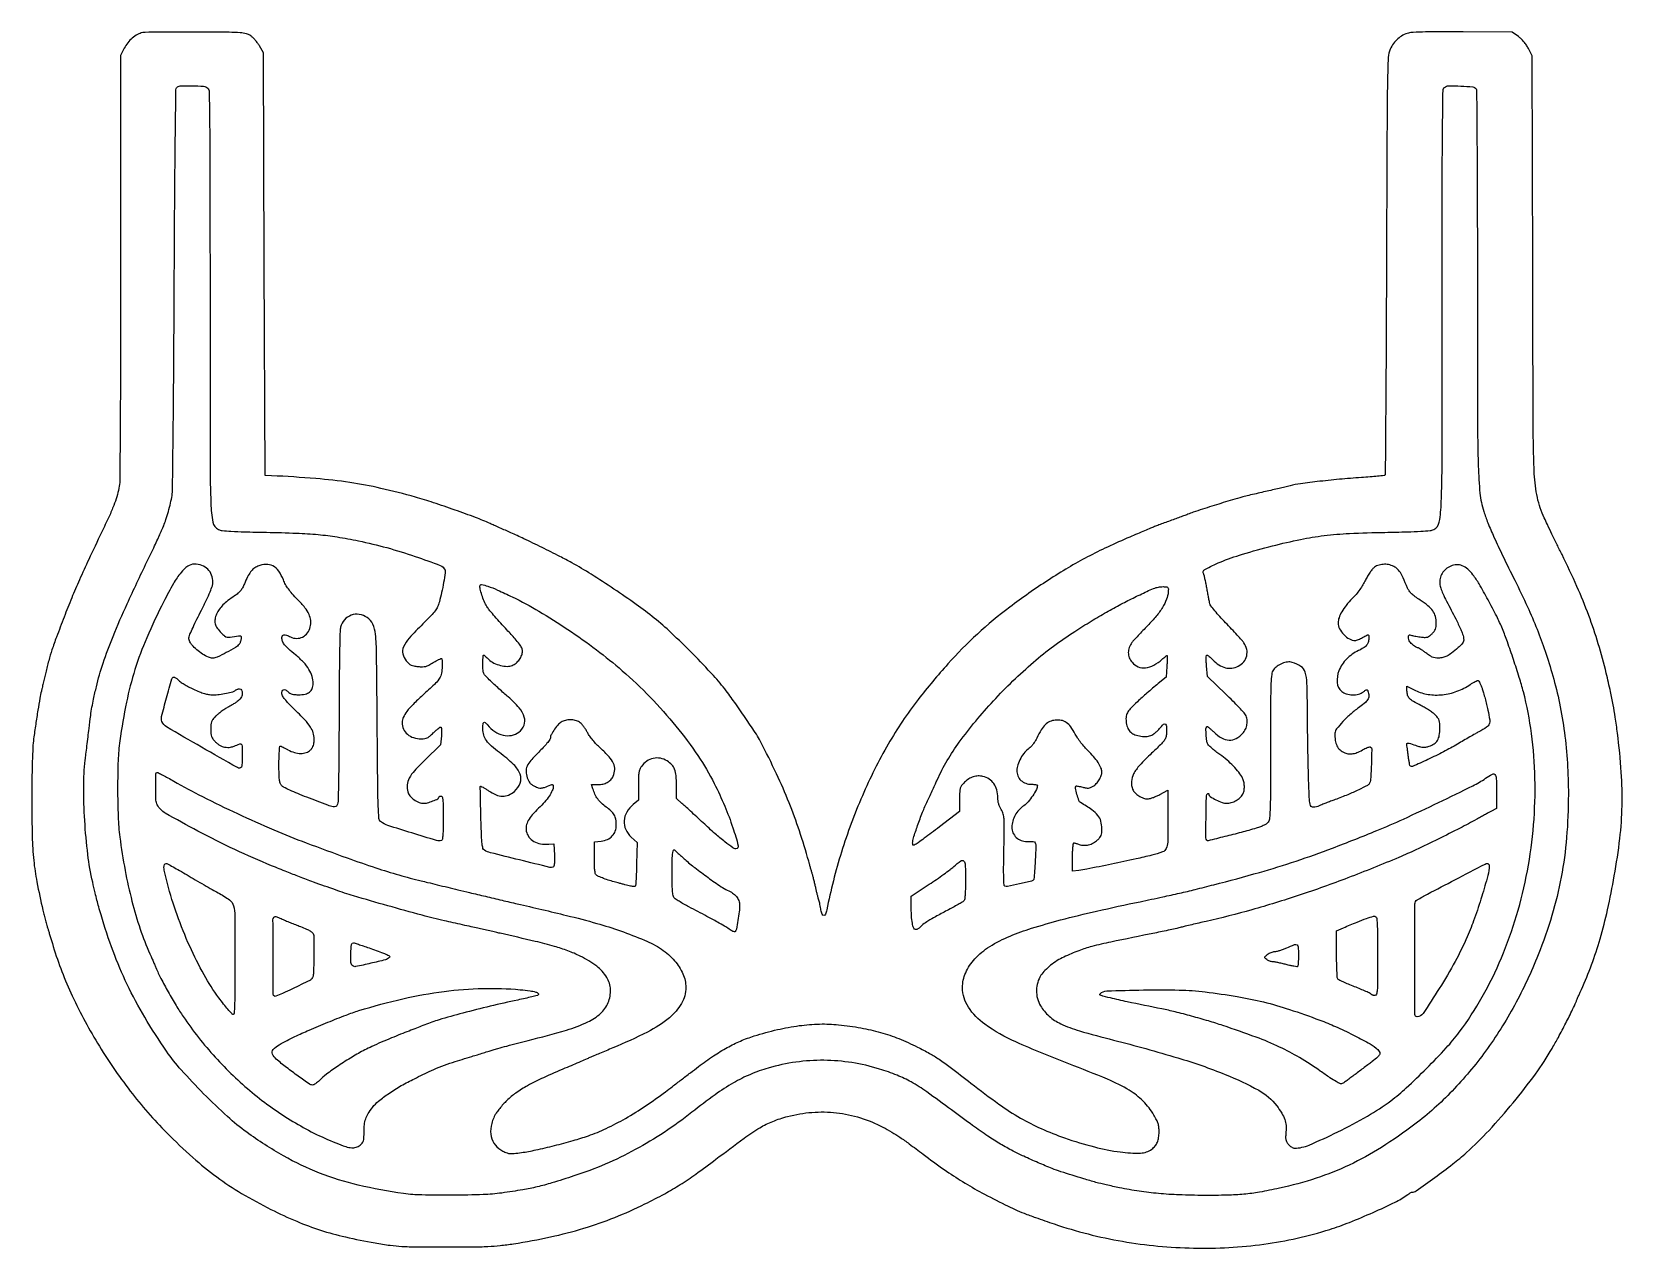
# Model space of a CAD drawing. Extents: x 39 to 1123, y 72 to 901.
import ezdxf

# ---------------------------------------------------------------- set-up
doc = ezdxf.new("R2010")
doc.units = 0

msp = doc.modelspace()

# ---------------------------------------------------------------- linework, layer by layer
for points in [[(114.092217, 900.292015, 0.076513), (110.58516, 899.025764, 0.050485), (107.040902, 896.600468, 0.048364), (103.88675, 893.368124, 0.053601), (101.534656, 889.693704), (99, 884.607311), (99, 739.852877, -0.000446), (98.941037, 673.703668, -0.001356), (98.73898, 628.754347, -0.000559), (98.457005, 594.890498, -0.048008), (97.918448, 589.799221, -0.022935), (96.441711, 583.947372, -0.020419), (94.385557, 578.01969, -0.014107), (91.217217, 570.586674, -0.004279), (86.00098, 559.498115, 0.002411), (77.338656, 541.261186, 0.005426), (70.987583, 527.330957, 0.006533), (65.719014, 515.002144, 0.005742), (60.536361, 502, 0.002615), (55.356959, 488.346843, 0.009355), (52.255659, 479.541629, 0.012946), (50.037893, 472.217951, 0.009763), (47.968544, 464.067039, -0.000227), (47.133556, 460.493734, -0.000213), (46.276752, 456.841568, -0.000211), (45.513486, 453.600474, -0.000729), (45.014659, 451.5, 0.015336), (44.027386, 446.726603, 0.003386), (42.641953, 438.483291, 0.003496), (41.162409, 428.872567, 0.003244), (39.778515, 419, 0.020445), (39.233133, 413.081898, 0.005242), (38.843654, 403.476996, 0.004733), (38.594724, 391.382751, 0.00283), (38.51626, 377, 0.005782), (38.80719, 352.276481, 0.01945), (39.813192, 336.130065, 0.022571), (41.984361, 321.390837, 0.01004), (46.107379, 302.185068, 0.003463), (46.955866, 298.694728, 0.003095), (47.884123, 295.083283, 0.003105), (48.758259, 291.849267, 0.009653), (49.402908, 289.685068, -0.002202), (50.039186, 287.659784, -0.000961), (50.866534, 284.966864, -0.000951), (51.73433, 282.103322, -0.00127), (52.510658, 279.5, 0.035838), (65.118665, 245.893539, 0.028274), (83.308411, 211.551286, 0.027884), (105.597873, 178.927444, 0.031769), (130.5, 150.457528, 0.01483), (148.323668, 133.551836, 0.023844), (164.583031, 120.359443, 0.024785), (181.553444, 109.133969, 0.017837), (201.5, 98.25867, 0.015703), (219.10622, 90.13946, 0.022268), (235.269741, 84.126246, 0.021596), (252.278416, 79.447441, 0.013568), (272.5, 75.387798, 0.0089), (282.828026, 73.793152, 0.019421), (290.80158, 73.020882, 0.012455), (300.70618, 72.69583, 0.001892), (320.5, 72.614392, 0.002153), (338.844927, 72.687301, 0.009823), (349.507149, 72.985128, 0.015004), (357.837186, 73.632656, 0.011212), (366.970013, 74.826728, 0.015341), (392.132281, 79.48638, 0.020088), (414.765079, 85.361027, 0.021128), (435.888425, 92.747171, 0.020588), (456.5, 101.946752, 0.008795), (469.965642, 108.932458, 0.016453), (480.561513, 115.127261, 0.01541), (491.170059, 122.272933, 0.00673), (504.813297, 132.368472, -0.00435), (524.040638, 146.738192, -0.023781), (534.854228, 153.909067, -0.039749), (543.606651, 158.229584, -0.030023), (553.790187, 161.593688, -0.045966), (570.381811, 164.393362, -0.046646), (587.122642, 164.093233, -0.046996), (603.400789, 160.707431, -0.04815), (618.621086, 154.35794, -0.010678), (624.812861, 150.871687, -0.014279), (630.266309, 147.43199, -0.010589), (636.616004, 142.970898, -0.003146), (646.129902, 135.888608, 0.008746), (660.554339, 125.399838, 0.014597), (673.092816, 117.148538, 0.014562), (686.112776, 109.629384, 0.008652), (702.027117, 101.398882, 0.009319), (708.77995, 98.20861, 0.012646), (714.997615, 95.598675, 0.008892), (722.802655, 92.711062, 0.002292), (735.5, 88.333723, 0.039244), (782.064378, 76.495795, 0.037684), (830.547201, 71.867566, 0.038225), (878.464083, 74.581164, 0.043427), (923.340845, 84.606266, 0.017998), (936.811692, 89.410484, 0.009973), (952.901471, 96.184972, 0.009064), (967.83874, 103.154958, 0.041039), (976.094123, 108.067021, -0.010364), (977.180785, 108.80734, -0.013763), (978.200399, 109.432188, -0.011055), (979.067928, 109.906307, -0.120087), (979.452407, 110, 0.155382), (982.339843, 110.919511, 0.003141), (994.91718, 119.953361, 0.008212), (1007.208269, 129.211752, 0.016668), (1016.5, 136.964354, 0.023294), (1031.930371, 152.084782, 0.015055), (1048.40471, 170.9116, 0.015106), (1063.575718, 190.518311, 0.025173), (1074.979063, 208, 0.008838), (1079.181662, 215.513589, 0.004412), (1084.246854, 225.160765, 0.003893), (1088.922075, 234.43633, 0.019894), (1091.271608, 239.707472, -0.003992), (1092.055619, 241.628422, -0.00227), (1093.032977, 243.93993, -0.002267), (1094.038436, 246.259004, -0.003744), (1094.911186, 248.207472, 0.019123), (1101.79985, 264.948527, 0.017459), (1107.620622, 282.678769, 0.015717), (1112.693741, 302.475307, 0.010383), (1117.329169, 325.5, 0.015565), (1121.092819, 350.957626, 0.023359), (1122.639627, 373.359157, 0.02289), (1122.103224, 396.140217, 0.014159), (1119.492397, 422.797557, 0.004827), (1118.003622, 433.709453, 0.009935), (1116.586901, 442.211194, 0.009055), (1114.750013, 451.130759, 0.00336), (1111.854358, 463.614209, 0.014623), (1106.393987, 483.82333, 0.016004), (1099.905292, 503.071613, 0.015105), (1091.855438, 522.80325, 0.010636), (1081.671875, 544.5, -0.001221), (1078.329678, 551.285574, -0.001047), (1074.844225, 558.44375, -0.001055), (1071.705716, 564.95884, -0.003028), (1069.563614, 569.5, -0.055545), (1064.890039, 583.428847, -0.041661), (1062.79997, 599.48061, -0.010582), (1062.06712, 628.738142, -0.000393), (1061.726053, 739), (1061.390409, 884.5), (1058.775458, 889.558383, 0.030709), (1057.4095, 891.844831, 0.027197), (1055.721369, 894.045769, 0.027713), (1053.845527, 896.003311, 0.036286), (1051.917611, 897.558383), (1047.674714, 900.5), (1014.33656, 900.788329, 0.002345), (999.828587, 900.845773, 0.005021), (988.632359, 900.725166, 0.004164), (980.115345, 900.476902, 0.056451), (977.044672, 900.012029, 0.060093), (973.240841, 898.479155, 0.054981), (969.784335, 896.04804, 0.053384), (966.852115, 892.845167, 0.050346), (964.597796, 889.033035, 0.097309), (963.215101, 883.368679, 0.006942), (962.701457, 867.083514, 0.003348), (962.367641, 836.599902, 0.000187), (962, 741.83309, -0.000377), (961.766816, 687.08804, -0.000626), (961.477454, 640.905235, -0.000022), (961.16178, 599.159231, -0.196991), (960.923248, 598.589672, -0.17197), (960.393477, 598.337296, -0.001576), (955.985338, 597.891368, -0.005117), (950.876777, 597.443571, -0.003256), (944.923248, 597.022033, 0.00685), (929.885521, 595.84862, 0.006713), (914.784108, 594.257122, 0.00622), (901.665871, 592.530521, 0.032066), (894.5, 591.02252, -0.008891), (892.68398, 590.551563, -0.001203), (888.85625, 589.640949, -0.001387), (884.314393, 588.585266, -0.001168), (879.5, 587.492137, 0.001649), (874.502358, 586.352343, 0.001552), (869.409375, 585.156454, 0.001542), (864.901127, 584.068391, 0.005374), (862, 583.325597, 0.010119), (855.384222, 581.411472, 0.001763), (842.989462, 577.503868, 0.001127), (830.279822, 573.416096, 0.022977), (826.5, 571.996037, -0.011323), (825.226782, 571.483535, -0.001129), (822.15, 570.333222, -0.001421), (818.475661, 568.98082, -0.001128), (814.5, 567.540482, 0.001465), (810.52435, 566.097122, 0.001841), (806.85, 564.735589, 0.001469), (803.774944, 563.572914, 0.014562), (802.5, 563.043553, -0.004801), (801.152941, 562.453167, -0.000295), (797.121875, 560.735198, -0.000438), (792.316746, 558.695652, -0.000324), (787, 556.448513, 0.009496), (771.840034, 549.710781, 0.012145), (758.15873, 542.906773, 0.012358), (745.020043, 535.548786, 0.010463), (731.5, 527.144788, 0.017128), (705.168541, 508.689234, 0.024143), (683.135437, 490.36127, 0.02429), (663.071672, 470.083541, 0.017654), (642.713031, 445.726592, 0.035125), (622.396848, 415.4292, 0.027781), (604.70406, 380.156225, 0.026901), (590.467007, 341.820007, 0.027236), (580.496231, 302.33354, -0.047526), (579.63412, 299.421861, -0.304502), (578.426006, 298.601028, -0.317076), (577.254831, 299.416922, -0.049277), (576.516575, 302.31115, 0.008658), (576.212422, 304.098084, 0.007016), (575.826211, 306.0039, 0.007099), (575.420372, 307.751602, 0.018187), (575.063097, 309, -0.013131), (574.670157, 310.32233, -0.003809), (574.133519, 312.38125, -0.003827), (573.564155, 314.710943, -0.004079), (573.042933, 317, 0.004396), (572.487143, 319.433748, 0.00295), (571.810986, 322.20625, 0.00297), (571.124357, 324.883567, 0.005863), (570.541539, 327, -0.000641), (569.964293, 329.013798, -0.000411), (569.299057, 331.353125, -0.000413), (568.651371, 333.645085, -0.000774), (568.13194, 335.5, 0.012542), (561.781806, 356.280388, 0.015134), (554.747431, 375.436964, 0.014257), (546.210206, 395.042069, 0.009233), (535.277669, 417.237669, 0.026746), (532.449573, 422.068692, 0.003384), (525.727506, 432.111213, 0.004324), (518.370638, 442.74379, 0.007154), (511.955946, 451.574392, 0.025818), (503.150989, 462.15261, 0.008447), (489.130305, 476.82514, 0.008638), (474.384848, 491.236584, 0.020785), (462.860532, 501.244748, 0.013168), (450.590264, 510.518615, 0.007617), (435.382726, 521.048951, 0.007616), (419.857322, 531.113875, 0.013136), (406.601071, 538.946387, 0.009317), (398.531738, 543.237667, 0.00294), (386.321776, 549.351848, 0.002997), (373.920234, 555.378869, 0.008039), (365, 559.473188, -0.000378), (361.34292, 561.08439, -0.000297), (357.38125, 562.836168, -0.0003), (353.699797, 564.469292, -0.000739), (351, 565.673662, 0.014801), (341.089885, 569.764432, 0.005607), (327.02657, 574.908582, 0.005688), (312.313767, 579.916514, 0.009936), (300, 583.682894, 0.013327), (276.504837, 589.689846, 0.018949), (255.322599, 593.670547, 0.016848), (232.118166, 596.331458, 0.00793), (202, 598.280408), (197.5, 598.5), (197, 742.5), (196.5, 886.5), (193.746142, 891.184653, 0.025286), (192.454289, 893.147882, 0.01902), (190.847676, 895.173322, 0.019349), (189.186504, 896.96608, 0.041327), (187.746142, 898.184653, 0.09326), (184.761407, 899.5665, 0.045528), (180.602006, 900.223295, 0.014511), (172.949235, 900.503508, 0.000922), (150.5, 900.632242, 0.001322), (137.29613, 900.648699, 0.001987), (125.780214, 900.58685, 0.000787), (115.898446, 900.478951, 0.045349)], [(158.428571, 862.428571, -0.194748), (159.442415, 860.035395, -0.001347), (159.744618, 837.388716, -0.002413), (159.957131, 800.895225, -0.000249), (160, 714.878912, 0.000291), (160.063189, 606.29574, 0.009113), (160.583037, 579.486991, 0.036217), (161.995182, 566.702889, 0.232503), (165.766927, 561.629678, 0.094157), (168.268499, 560.89177, 0.010206), (174.295731, 560.416622, 0.008314), (183.446558, 560.035427, 0.002043), (198.5, 559.720478, -0.005225), (219.03513, 559.160093, -0.013687), (233.753108, 558.200533, -0.016496), (246.719986, 556.565044, -0.011469), (261.240648, 553.901844, -0.015959), (280.5121, 549.262458, -0.014975), (299.866295, 543.315627, -0.008128), (317.010365, 537.167868, -0.225847), (320.224504, 533.826487, -0.120873), (320.367672, 532.066597, -0.004687), (319.264388, 525.591977, -0.009051), (317.884148, 518.649587, -0.011293), (316.341105, 512.259564, -0.044585), (315.170114, 509.038002, -0.051663), (313.49019, 506.241699, -0.030719), (310.631837, 502.886689, -0.006061), (305.074332, 497.259564, 0.013981), (295.820957, 487.588581, 0.07863), (291.922352, 481.617696, 0.161449), (291.438438, 476.860066, 0.119782), (293.787159, 472.085885, 0.033503), (295.479676, 470.314402, 0.073871), (297.027184, 469.269869, 0.065646), (298.926098, 468.650779, 0.022069), (301.818155, 468.243451, 0.023199), (304.882017, 468.091965, 0.063496), (307.029015, 468.359149, 0.05874), (309.133497, 469.170502, 0.017716), (312.111922, 470.878794, -0.011044), (314.095593, 472.05198, -0.016735), (315.874976, 472.975033, -0.011508), (317.361361, 473.642473, -0.242134), (317.830926, 473.606676, -0.235387), (318.082735, 473.202551, -0.010856), (318.204646, 471.539167, -0.016096), (318.24404, 469.493938, -0.010655), (318.163613, 467.145956, -0.045434), (317.508396, 462.70107, -0.095857), (316.066368, 459.542564, -0.049436), (312.975781, 456.006057, -0.005362), (304.987393, 448.666864, 0.012984), (298.416025, 442.442188, 0.035145), (294.20194, 437.601016, 0.051124), (291.782697, 433.600006, 0.110871), (291, 430.113623, 0.104499), (291.944287, 425.644781, 0.112491), (294.605, 422.075065, 0.102587), (298.776332, 419.786635, 0.074466), (304.028868, 419, 0.038574), (306.366018, 419.180574, 0.074941), (308.148262, 419.739356, 0.061517), (309.902929, 420.879703, 0.019063), (312.237665, 423, -0.01115), (313.872128, 424.532227, -0.015484), (315.407397, 425.825, -0.011922), (316.724213, 426.815809, -0.156563), (317.298025, 427, -0.357522), (317.679882, 426.68694, -0.031329), (317.860503, 425.354345, -0.027753), (317.892076, 423.451546, -0.012883), (317.732356, 420.984997), (317.186935, 414.969994), (306.673709, 404.734997, 0.014978), (299.446712, 397.264818, 0.060723), (295.786976, 392.112409, 0.099222), (294.407523, 387.629359, 0.088697), (294.778702, 382.768835, 0.119013), (296.180619, 380.140896, 0.057014), (299.048277, 377.574993, 0.056201), (302.509659, 375.667227, 0.096313), (305.729764, 375.01645, 0.072529), (308.317613, 375.374345, 0.024239), (311.940458, 376.618086, 0.016581), (315.377439, 378.121414, 0.288993), (316, 379.10858, -0.164718), (316.115148, 379.448627, -0.095686), (316.440625, 379.738145, -0.076763), (316.926281, 379.933802, -0.057502), (317.5, 380, -0.331617), (318.302317, 379.402128, -0.047474), (318.72486, 377.263889, -0.021956), (318.94909, 373.286521, -0.003103), (319, 365.083333, -0.004209), (318.939788, 357.931, -0.015776), (318.722566, 353.445087, -0.01704), (318.383654, 350.485358, -0.282407), (317.772317, 349.757439, -0.153308), (314.404614, 349.698488, -0.002947), (297.522392, 354.784908, -0.004763), (281.334145, 359.935828, -0.078562), (276.305645, 362.517953, -0.22022), (275.153084, 364.597513, -0.009432), (274.691964, 373.175589, -0.006274), (274.350811, 388.476801, -0.000508), (274, 428.668884, 0.000887), (273.544281, 476.709063, 0.020727), (272.826249, 490.319359, 0.084831), (270.982294, 497.156954, 0.137262), (267.102117, 501.71267, 0.11175), (261.754475, 503.78627, 0.1243), (256.255939, 503.234591, 0.125647), (251.721191, 500.150063, 0.115646), (249.047944, 495.176999, 0.060184), (248.616003, 492.171489, 0.001202), (248.305456, 476.732986, 0.002647), (248.070036, 457.769647, 0.001384), (247.967243, 434.152516, -0.001409), (247.866419, 411.249609, -0.002499), (247.635784, 392.372836, -0.000753), (247.336556, 376.391132, -0.085984), (246.937409, 374.335374, -0.170876), (245.723177, 372.899056, -0.191218), (243.94072, 372.624859, -0.033612), (240.289406, 373.724164, -0.001099), (226, 379.13271, -0.007016), (219.781838, 381.602385, -0.010505), (214.429837, 383.948324, -0.0082), (210.154108, 386.016455, -0.102144), (208.75, 387.130001, -0.097436), (207.842634, 388.781256, -0.047018), (207.327518, 391.148807, -0.025157), (207.066192, 394.877869, -0.004915), (207, 401.610784, -0.006795), (207.064566, 406.361206, -0.011293), (207.263766, 410.360668, -0.005025), (207.537167, 413.671141, -0.387388), (207.897926, 414, -0.102615), (208.452875, 413.884896, -0.00838), (209.810509, 413.269163, -0.010973), (211.415543, 412.464949, -0.008223), (213.147926, 411.512045, 0.055554), (217.521622, 409.619748, 0.073534), (221.806057, 408.969859, 0.084959), (225.595953, 409.603951, 0.113005), (228.545455, 411.454545, 0.04649), (229.760448, 412.919235, 0.069427), (230.499302, 414.407, 0.057825), (230.882629, 416.234228, 0.02282), (231, 418.804507, 0.075265), (230.352374, 423.082447, 0.072917), (228.465549, 427.027999, 0.041795), (224.636764, 431.809622, 0.008737), (217.109627, 439.47654, -0.009492), (213.586455, 443.075993, -0.020891), (211.066051, 445.985098, -0.023818), (209.41154, 448.280589, -0.145234), (209, 449.667523, -0.073978), (209.282179, 451.564275, -0.24352), (210.138727, 452.442133, -0.212136), (211.45692, 452.31236, -0.058521), (213.175616, 451.051016, 0.060071), (214.497101, 450.087449, 0.059479), (216.014074, 449.461745, 0.047518), (217.915697, 449.120763, 0.021717), (220.438561, 449.022236, 0.048821), (224.877758, 449.476422, 0.114331), (227.896207, 450.850514, 0.138642), (229.653749, 453.209099, 0.087886), (230.303923, 456.597984, 0.077465), (229.61357, 461.482956, 0.063576), (227.452744, 466.295847, 0.053108), (223.735085, 471.134861, 0.031133), (218.371651, 476.104877, -0.010036), (213.430326, 480.31076, -0.04392), (210.796306, 483.094491, -0.076325), (209.460665, 485.440095, -0.091574), (209, 487.934259, -0.134559), (209.374411, 489.300319, -0.242753), (210.333923, 489.90119, -0.113059), (212.05737, 489.654846, -0.023905), (214.85501, 488.422444, 0.113477), (219.043326, 487.411895, 0.119693), (223.163411, 488.365667, 0.116286), (226.473338, 491.138171, 0.102845), (228.380419, 495.220538, 0.083813), (228.662156, 499.560917, 0.083126), (227.505946, 503.766626, 0.061171), (224.662288, 508.339352, 0.023925), (219.716536, 513.906271, -0.012287), (216.092892, 517.798742, -0.024338), (213.452693, 521.087739, -0.029534), (211.504451, 524.136045, -0.033736), (210.023761, 527.263416, 0.057654), (206.816282, 533.277907, 0.119515), (202.867414, 536.796133, 0.136345), (198.117432, 537.852689, 0.08612), (192.545662, 536.583526, 0.069157), (189.903749, 535.021807, 0.062754), (187.687997, 532.752627, 0.047002), (185.634274, 529.434331, 0.018967), (183.448676, 524.57079, -0.029113), (182.199164, 521.934621, -0.048379), (180.816856, 519.903298, -0.047261), (179.045893, 518.14382, -0.02637), (176.59664, 516.339334, 0.018526), (172.11587, 513.145293, 0.034825), (168.793012, 510.195726, 0.041647), (166.332004, 507.225866, 0.046307), (164.494907, 503.988706, 0.06227), (163.420917, 500.507595, 0.103173), (163.515041, 497.446832, 0.093482), (164.85307, 494.472867, 0.044077), (167.567367, 491.232633, 0.02527), (169.97311, 489.058501, 0.128975), (171.599351, 488.316987, 0.07813), (173.740549, 488.284161, 0.005888), (179.5, 489.168691, -0.053905), (180.511085, 489.225836, -0.220589), (181.040909, 488.94631, -0.168884), (181.25389, 488.295989, -0.030015), (181.152426, 487, -0.026586), (180.950894, 485.959421, -0.023422), (180.633318, 484.900229, -0.024114), (180.255595, 483.971702, -0.062981), (179.873333, 483.362482, -0.089216), (177.275496, 481.144552, -0.0127), (171.108572, 477.74896, -0.011708), (164.766056, 474.64988, -0.108191), (161.797825, 474, -0.107653), (158.885326, 474.634431, -0.033837), (154.941402, 476.771666, -0.033559), (150.951613, 479.688934, -0.043239), (147.740063, 482.89707, -0.032119), (146.629112, 484.403956, -0.05768), (145.953568, 485.781823, -0.067353), (145.673947, 487.119225, -0.065215), (145.754898, 488.498163, -0.057299), (146.286269, 490.195744, -0.003708), (148.423378, 494.914715, -0.005368), (151.078648, 500.505516, -0.003974), (154.129946, 506.632112, 0.005699), (157.657758, 513.777168, 0.013539), (160.075275, 519.188433, 0.016042), (161.607541, 523.246992, 0.082414), (162, 525.611837, 0.090383), (161.092083, 530.593428, 0.109099), (158.499961, 534.568114, 0.107854), (154.447981, 537.112398, 0.086669), (149.365822, 538, 0.152215), (144.850018, 536.592643, 0.070041), (140.270416, 532.376694, 0.042099), (135.074795, 524.826402, 0.012446), (128.418592, 512.457145, 0.015471), (116.864619, 487.777426, 0.025419), (108.827796, 466.169367, 0.025639), (103.07032, 443.990498, 0.016089), (98.521278, 417.575931, 0.025479), (97.350722, 404.220274, 0.009144), (97.003343, 385.120178, 0.009219), (97.359737, 365.900649, 0.023439), (98.52804, 352, 0.013543), (102.151275, 329.230585, 0.016749), (106.804046, 308.264798, 0.018134), (112.42983, 289.283836, 0.02402), (118.986784, 272.5, -0.001863), (119.837086, 270.579161, -0.000846), (120.936242, 268.059375, -0.000837), (122.086455, 265.398138, -0.001149), (123.11167, 263, 0.01834), (126.520667, 255.728086, 0.008367), (131.475784, 246.477832, 0.00838), (136.872213, 237.166908, 0.014326), (141.724822, 229.607459, 0.034508), (163.571044, 201.937064, 0.035701), (188.784961, 177.870408, 0.036615), (216.49913, 158.187163, 0.040966), (245.797446, 143.58104, 0.012464), (252.575157, 141.063416, 0.060056), (256.590661, 140.204325, 0.104308), (259.554977, 140.552944, 0.085604), (262.365141, 142.07258, 0.053106), (263.821743, 143.492448, 0.10254), (264.581325, 144.924478, 0.061117), (264.919326, 147.002527, 0.00979), (265, 151.12224, -0.028063), (265.277543, 156.063343, -0.055688), (266.14592, 159.884063, -0.053986), (267.856937, 163.493987, -0.024881), (270.797855, 167.790581, -0.06023), (274.924868, 172.044158, -0.019892), (281.917747, 177.255081, -0.019113), (290.360658, 182.576714, -0.018296), (299.307036, 187.321038, -0.003856), (310.940516, 192.844778, -0.016486), (318.008957, 195.855078, -0.015756), (325.40401, 198.455477, -0.003312), (338.5, 202.506561, 0.00075), (342.348724, 203.675544, 0.000609), (346.471875, 204.940129, 0.000615), (350.269612, 206.115085, 0.001599), (353, 206.973087, -0.009719), (356.202583, 207.922614, -0.00167), (362.31875, 209.585416, -0.001819), (369.513908, 211.487742, -0.001624), (377, 213.411941, 0.008584), (403.016988, 220.486776, 0.039998), (417.542178, 225.997805, 0.073665), (426.213005, 231.799022, 0.110176), (431.449319, 239.217881, 0.111495), (432.997502, 248.073489, 0.123915), (430.473749, 256.361949, 0.09639), (423.59832, 263.978062, 0.046996), (412.393966, 270.852982, 0.023962), (403.987718, 274.491785, 0.020844), (394.874863, 277.500777, 0.011847), (381.755586, 280.900295, 0.002263), (357.75, 286.402888, -0.000204), (354.723337, 287.083557, -0.000088), (350.692187, 287.992603, -0.000087), (346.403032, 288.961411, -0.000116), (342.5, 289.844669, 0.000234), (338.096566, 290.840077, 0.000096), (332.125339, 292.185753, 0.000095), (325.71668, 293.627437, 0.000122), (319.820302, 294.951191, -0.010722), (304.693375, 298.685735, -0.002979), (281.144765, 305.188846, -0.002721), (257.885872, 311.898255, -0.015031), (245.5, 315.952609, -0.000905), (230.549625, 321.379683, -0.003156), (220.925617, 324.961983, -0.003917), (212.462261, 328.249297, -0.002064), (202, 332.45773, -0.013367), (176.9889, 343.426706, -0.012102), (151.74519, 356.067211, -0.007232), (129.483535, 368.312929, -0.141439), (124.070327, 373.868592, -0.113451), (123.178386, 377.149267, -0.009682), (123.001425, 385.925423, -0.005409), (123.09297, 395.060082, -0.408123), (124.052683, 396, -0.11771), (124.773768, 395.827857, -0.002956), (127.791603, 394.277413, -0.006186), (131.318804, 392.382983, -0.004158), (135.302683, 390.135873, 0.013528), (154.861847, 379.581582, 0.007965), (178.761773, 367.98212, 0.007911), (203.449169, 356.954586, 0.011641), (225.5, 348.1218, 0.002474), (253.462688, 337.826907, 0.007078), (273.034869, 331.042763, 0.009715), (288.799297, 326.164926, 0.011232), (304, 322.150748, -0.000347), (308.369818, 321.097965, -0.000112), (314.85, 319.530455, -0.000111), (322.05952, 317.783116, -0.000125), (329, 316.09751, 0.001202), (337.005985, 314.171392, 0.000516), (347.703125, 311.636689, 0.000511), (359.103974, 308.959957, 0.000674), (369.5, 306.545119, -0.002631), (403.087766, 298.604553, -0.010189), (423.779873, 293.148962, -0.01504), (439.797586, 288.04901, -0.013127), (456.232689, 281.776774, -0.050054), (467.781467, 275.604135, -0.065791), (476.739482, 267.711282, -0.075527), (482.420504, 258.77675, -0.104877), (484.360649, 249.520172, -0.130468), (481.44109, 238.626645, -0.089836), (473.160711, 228.806149, -0.056669), (458.275455, 219.099024, -0.018757), (434.5, 208.277139, 0.001161), (429.995309, 206.415142, 0.001206), (425.55625, 204.555612, 0.00116), (421.723361, 202.928636, 0.005254), (419.5, 201.951021, -0.004452), (417.170392, 200.922226, -0.000756), (412.709375, 199.007441, -0.000826), (407.461839, 196.774702, -0.000735), (402, 194.470898, 0.00813), (387.244062, 187.98818, 0.019105), (376.507236, 182.55571, 0.025373), (368.487612, 177.557374, 0.042628), (362.387925, 172.489271, 0.014442), (359.898132, 169.887564, 0.013002), (357.471235, 167.055659, 0.013155), (355.428327, 164.402776, 0.039563), (354.233169, 162.457048, 0.070646), (351.635673, 154.89063, 0.101759), (351.728769, 147.833304, 0.115378), (354.509479, 142.013787, 0.111576), (359.611766, 137.945895, 0.025671), (362.478451, 136.73554, 0.0681), (364.647947, 136.268166, 0.047708), (367.273281, 136.318442, 0.007877), (372.301658, 136.977092, 0.017146), (382.126438, 138.767811, 0.007833), (394.823954, 141.74408, 0.007855), (407.641016, 145.175902, 0.014409), (417.947723, 148.433658, 0.027288), (430.071276, 153.410339, 0.018663), (443.266884, 160.303712, 0.017463), (456.935759, 168.752973, 0.01566), (470.5, 178.434352, -0.000133), (475.220535, 182.029935, -0.000065), (481.234375, 186.606847, -0.000065), (487.484673, 191.361152, -0.000094), (493, 195.553635, -0.014923), (503.180413, 202.820515, -0.021776), (512.593934, 208.547339, -0.02393), (521.714626, 213.011194, -0.025775), (531, 216.461356, -0.019006), (546.807498, 220.771853, -0.024195), (561.677282, 223.475034, -0.026253), (575.596935, 224.57632, -0.032796), (588.547262, 224.069581, -0.017732), (603.716827, 221.929704, -0.024718), (617.077032, 218.871536, -0.025774), (629.62679, 214.629143, -0.022162), (642.338523, 208.924392, -0.01132), (650.571487, 204.54578, -0.021141), (656.992336, 200.576282, -0.013689), (664.642633, 195.07575, -0.002377), (678.755724, 184.224092, 0.009809), (697.780256, 170.040892, 0.023259), (712.604013, 160.444915, 0.027709), (726.570736, 153.304769, 0.021043), (742.575408, 147.002977, 0.019168), (762.949966, 140.818648, 0.031971), (780.537861, 137.391585, 0.037), (794.373802, 136.636, 0.159747), (802.045891, 139.317367, 0.060786), (804.285322, 141.508362, 0.068807), (805.823539, 144.089056, 0.062045), (806.708706, 147.212188, 0.038081), (807, 151.031335, 0.026083), (806.835902, 154.174849, 0.047868), (806.327002, 156.685679, 0.042751), (805.305598, 159.2349, 0.016799), (803.489162, 162.558828, 0.062739), (796.17385, 172.003219, 0.061201), (786.688157, 179.429071, 0.036444), (771.923592, 186.912062, 0.008007), (745.5, 197.472715, -0.0131), (709.269264, 212.382598, -0.051095), (688.256052, 224.377743, -0.09212), (676.986972, 236.086309, -0.146248), (673.009769, 249.311925, -0.104388), (675.14396, 259.507747, -0.082747), (681.32253, 268.948939, -0.06765), (691.514129, 277.379356, -0.040647), (705.5, 284.567655, -0.023448), (720.103287, 289.842449, -0.010301), (739.870607, 295.508118, -0.008649), (764.387814, 301.540044, -0.005032), (794, 307.971738, 0.001602), (809.508065, 311.228809, 0.003826), (820.994393, 313.771712, 0.004263), (831.675806, 316.318354, 0.002509), (844.401888, 319.535238, 0.00605), (875.379261, 327.932351, 0.011035), (900.417328, 335.64685, 0.010948), (925.2222, 344.500758, 0.005848), (955.5, 356.469214, 0.010559), (973.50321, 364.277939, 0.004354), (997.560655, 375.576566, 0.002967), (1020.936714, 386.975876, 0.035762), (1029.56399, 392.044026, -0.025707), (1034.185826, 394.885564, -0.356545), (1035.980842, 394.549358, -0.169605), (1036.871312, 392.216528, -0.007158), (1037, 383.227404), (1037, 371.454808), (1033.25, 369.483003, 0.002857), (1031.397463, 368.495358, 0.001103), (1028.839062, 367.105259, 0.001092), (1026.071906, 365.585958, 0.001349), (1023.5, 364.157474, -0.009328), (1012.233224, 358.132894, -0.004191), (997.224869, 350.622083, -0.004188), (982.107481, 343.37088, -0.00943), (970.5, 338.187183, -0.009244), (935.771894, 324.209044, -0.010907), (902.402434, 312.316312, -0.011484), (870.205036, 302.441723, -0.013145), (839, 294.529377, 0.001371), (834.193783, 293.430466, 0.001265), (829.2625, 292.275565, 0.001262), (824.873985, 291.224356, 0.004208), (822, 290.502601, -0.007557), (819.072109, 289.788125, -0.00208), (814.44375, 288.75278, -0.002101), (809.189058, 287.623373, -0.002193), (804, 286.554612, 0.001401), (774.036711, 280.432726, 0.013183), (761.246186, 277.428388, 0.026598), (752.251756, 274.544712, 0.016419), (742.001969, 270.256141, 0.034014), (737.515617, 267.822045, 0.027958), (733.082774, 264.650611, 0.028755), (729.217092, 261.160334, 0.048593), (726.468735, 257.774073, 0.07459), (724.226771, 252.959138, 0.068045), (723.402588, 247.542122, 0.067283), (724.061172, 242.045805, 0.069961), (726.154838, 237, 0.079593), (731.978945, 229.969999, 0.070543), (739.938884, 224.763587, 0.039291), (752.670081, 219.97383, 0.007944), (776, 213.632199, -0.010126), (819.809014, 201.518387, -0.023274), (852.092253, 190.223279, -0.029917), (874.91356, 179.397928, -0.104708), (887.179838, 168.824977, -0.024812), (890.612996, 163.818943, -0.052142), (892.650676, 159.571721, -0.062068), (893.556649, 155.504351, -0.052732), (893.511833, 151.101956, 0.014631), (893.236759, 147.921876, 0.058301), (893.352864, 145.971097, 0.079471), (893.892687, 144.418057, 0.043372), (895.000657, 142.726294, 0.04446), (895.982176, 141.684, 0.041421), (897.15483, 140.804028, 0.044117), (898.334424, 140.200684, 0.097706), (899.32258, 140.010824, 0.100044), (909.26323, 142.071429, 0.013385), (928.80344, 151.046943, 0.016559), (949.077866, 161.873425, 0.028868), (965, 172.334921, 0.02679), (975.530219, 181.071965, 0.009936), (989.412853, 194.427148, 0.00996), (1002.777456, 208.34926, 0.026149), (1011.617519, 219, 0.031685), (1027.263944, 243.03164, 0.028566), (1040.354891, 269.676963, 0.027696), (1050.682352, 298.489419, 0.025677), (1058.066384, 329, 0.026041), (1062.291589, 360.333898, 0.026115), (1063.231144, 391.907602, 0.026819), (1060.896739, 422.526713, 0.031777), (1055.324766, 451, 0.010719), (1052.532263, 460.776785, 0.0054), (1048.613469, 472.991339, 0.005382), (1044.476947, 484.988806, 0.012005), (1041.015049, 494, 0.019206), (1037.142503, 502.461567, 0.007731), (1031.236072, 513.722073, 0.007228), (1025.151835, 524.523236, 0.029676), (1020.992833, 530.778239, 0.050863), (1017.403962, 534.647991, 0.08802), (1013.664943, 536.918918, 0.102196), (1009.782603, 537.571526, 0.090346), (1005.771897, 536.685816, 0.075573), (1002.444024, 534.652756, 0.080557), (999.954474, 531.760805, 0.082679), (998.551768, 528.299356, 0.085662), (998.370582, 524.613857, 0.047794), (999.041376, 521.575661, 0.028514), (1000.380613, 518.121042, 0.012467), (1003.001796, 512.719259, 0.00145), (1009.201481, 500.799337, -0.009925), (1010.996365, 497.200663, -0.010347), (1012.621233, 493.582697, -0.010082), (1013.896305, 490.401954, -0.043941), (1014.443402, 488.450003, -0.037631), (1014.688468, 486.235578, -0.122276), (1014.385176, 484.801029, -0.087903), (1013.382987, 483.417955, -0.01397), (1010.902135, 481.150665, -0.011987), (1006.3353, 477.392694, -0.044577), (1003.213123, 475.367288, -0.066065), (1000.473622, 474.353488, -0.055281), (997.390731, 474.006589, -0.040621), (995.150735, 474.185256, -0.057106), (993.222787, 474.728971, -0.049043), (991.263398, 475.766483, -0.021667), (988.890731, 477.490294, 0.008588), (987.147193, 478.828055, 0.012021), (985.541373, 479.958165, 0.008439), (984.174511, 480.838773, 0.136837), (983.65437, 480.990294, -0.145193), (981.721439, 481.5879, -0.050086), (979.439464, 483.464822, -0.050079), (977.577956, 485.755878, -0.146599), (977, 487.684726, -0.028259), (977.078363, 489.07013, -0.197576), (977.398301, 489.651436, -0.217419), (978.013398, 489.808078, -0.034566), (979.25, 489.495063, 0.024813), (980.407215, 489.178021, 0.008494), (982.11196, 488.831021, 0.008419), (984.009247, 488.511231, 0.009629), (985.833267, 488.271116, 0.025293), (988.289989, 488.120931, 0.07986), (989.916267, 488.364891, 0.084088), (991.337782, 489.097853, 0.030043), (993.083267, 490.579775, 0.034586), (994.578163, 492.22464, 0.073012), (995.437014, 493.7151, 0.067929), (995.866178, 495.458659, 0.026635), (995.996262, 497.937091, 0.068461), (995.381392, 502.379723, 0.085435), (993.592226, 506.134315, 0.068145), (990.29328, 509.666776, 0.028377), (984.998756, 513.500797, -0.014207), (981.542302, 515.857491, -0.034076), (979.161699, 517.842221, -0.045089), (977.513413, 519.730681, -0.056248), (976.367221, 521.755493, 0.004854), (973.296737, 528.773355, 0.030335), (971.477848, 532.243442, 0.058667), (969.830153, 534.363667, 0.061434), (967.758311, 536.005906, 0.071936), (964.352811, 537.461421, 0.067544), (960.599111, 537.934597, 0.069249), (956.943298, 537.390426, 0.083376), (953.822575, 535.873662, 0.062407), (952.429918, 534.59326, 0.022699), (950.788438, 532.46652, 0.02151), (949.137503, 529.884703, 0.02036), (947.681802, 527.123662, -0.025679), (945.979721, 523.976872, -0.018836), (943.788536, 520.667468, -0.018379), (941.280382, 517.430824, -0.020362), (938.621767, 514.5, 0.024993), (934.560263, 509.938503, 0.037703), (931.54781, 505.55532, 0.04463), (929.657266, 501.51405, 0.085476), (929.0257, 498, 0.123443), (929.994722, 494.011796, 0.072078), (932.901264, 490.007792, 0.072449), (936.803287, 487.014647, 0.128646), (940.70034, 486.003738, 0.071717), (941.610775, 486.136931, 0.02176), (942.933137, 486.59278, 0.021303), (944.38855, 487.239377, 0.021714), (945.77417, 488.003738, -0.007007), (948.581751, 489.662003, -0.176116), (949.448744, 489.811575, -0.341045), (949.899331, 489.313746, -0.022464), (949.968197, 487.25, -0.074755), (949.558289, 484.722786, -0.101365), (948.428294, 482.712401, -0.076847), (946.333545, 480.936189, -0.027631), (942.882926, 479.074993, 0.089672), (934.874419, 473.378524, 0.096583), (929.615319, 465.370527, 0.119388), (928.38967, 457.308543, 0.195862), (931.49393, 451.251563, 0.107822), (934.633375, 449.554567, 0.065871), (938.815687, 448.925953, 0.065729), (943.02907, 449.406807, 0.105796), (946.261565, 450.991107, -0.013142), (947.728878, 452.084119, -0.120916), (948.46249, 452.371438, -0.264724), (948.964742, 452.167943, -0.075609), (949.396424, 451.40932, -0.075398), (950.036215, 448.492078, -0.138608), (949.533067, 446.132346, -0.093689), (947.663715, 443.784263, -0.02277), (943.75, 440.708613, 0.025102), (937.857677, 436.033442, 0.023588), (932.334135, 430.697916, 0.020254), (927.971062, 425.673256, 0.157958), (926.889309, 422.809861, 0.044343), (927.088082, 417.934009, 0.083641), (928.234427, 414.178569, 0.097737), (930.390446, 411.389149, 0.080712), (933.58629, 409.399499, 0.077601), (936.388279, 408.711169, 0.070089), (939.370746, 408.872235, 0.05637), (942.725625, 409.934038, 0.028484), (946.672313, 411.969166, -0.025582), (948.083479, 412.707232, -0.033377), (949.444725, 413.22585, -0.035312), (950.590388, 413.490096, -0.179301), (951.221778, 413.362934, -0.264333), (951.957099, 412.018146, -0.003408), (951.724432, 402.026515, -0.007393), (951.300954, 392.598018, -0.076835), (950.482734, 388.815601, -0.181404), (949.090315, 387.244931, -0.009766), (943.055868, 384.202039, -0.014307), (935.580368, 380.873535, -0.010073), (927, 377.544105, 0.002785), (923.887331, 376.38821, 0.002653), (920.73681, 375.179112, 0.00263), (917.964282, 374.081334, 0.009424), (916.210416, 373.3375, -0.079576), (912.255493, 372.280541, -0.339235), (910.304981, 373.481178, -0.080268), (909.446253, 377.616966, -0.003449), (908.885448, 392.511484, -0.002342), (908.639907, 401.934869, -0.001155), (908.411633, 413.913273, -0.001146), (908.231944, 426.346798, -0.001674), (908.135448, 437.29966, 0.005438), (907.813585, 456.999131, 0.067757), (906.607303, 464.356068, 0.171631), (903.6741, 468.314025, 0.078605), (897.770779, 471.06574, 0.1034), (894.59537, 471.298699, 0.061495), (890.911849, 470.335858, 0.060062), (887.466292, 468.460307, 0.083583), (884.987105, 465.98189, 0.123409), (883.784666, 462.910911, 0.022391), (883.274192, 456.763542, 0.008868), (883.040978, 445.298933, 0.000651), (883, 413.818136, -0.000877), (882.951083, 385.940502, -0.006559), (882.731141, 372.71365, -0.00877), (882.356116, 364.788249, -0.137402), (881.465827, 362.254674, -0.091271), (880.405961, 361.210905, -0.031675), (878.550143, 360.117613, -0.027359), (876.11979, 359.048726, -0.017877), (873.215827, 358.073822, -0.006702), (862.983265, 355.189594, -0.005116), (851.712745, 352.29849, -0.000904), (840.428659, 349.54827, -0.261384), (839.533352, 349.799982, -0.200956), (838.843826, 351.483324, -0.001715), (839.005331, 365.78808, -0.00147), (839.259942, 380.20419, -0.254443), (840, 381.5, -0.078409), (840.382303, 381.66032, -0.156273), (840.70625, 381.637783, -0.185219), (840.921041, 381.439369, -0.115186), (841, 381.101171, 0.257414), (841.841258, 379.575391, 0.023964), (845.718141, 377.380787, 0.029942), (849.959098, 375.551051, 0.087358), (853.087858, 375.003738, 0.075488), (856.186525, 375.477714, 0.052104), (859.45187, 376.883707, 0.052919), (862.287353, 378.892786, 0.089543), (864.089883, 381.167947, 0.080966), (864.912522, 383.571066, 0.046945), (865.139987, 386.622042, 0.046462), (864.791134, 389.71647, 0.070511), (863.874628, 392.259511, 0.044477), (861.360548, 396.133964, 0.025555), (857.705538, 400.338559, 0.02409), (853.306507, 404.485766, 0.023885), (848.51679, 408.203164, -0.01159), (845.741509, 410.24983, -0.013498), (843.204701, 412.324859, -0.012531), (841.161177, 414.182016, -0.075293), (840.285701, 415.315245, -0.090487), (839.500804, 417.629424, -0.021302), (839.075268, 421.709736, -0.016517), (838.959695, 425.794442, -0.19768), (839.554729, 427.221396, -0.358551), (839.957022, 427.260482, -0.014736), (841.224038, 426.353728, -0.019853), (842.751179, 425.092474, -0.01206), (844.4585, 423.488653, 0.066583), (849.629418, 419.595923, 0.117295), (854.743367, 418.131996, 0.130845), (859.579361, 419.187697, 0.094056), (863.958088, 422.605046, 0.06703), (865.909501, 425.540612, 0.074632), (866.926348, 428.783814, 0.076427), (866.933945, 432.116737, 0.075336), (865.942043, 435.315741, 0.073489), (865.02711, 436.659522, 0.004054), (861.539927, 440.383374, 0.006206), (857.285017, 444.744174, 0.004493), (852.441759, 449.5), (839.999434, 461.5), (839.356117, 468.75, -0.010342), (839.153546, 471.732394, -0.022581), (839.149006, 474.023229, -0.021964), (839.292778, 475.66983, -0.37634), (839.669309, 476, -0.151134), (840.199188, 475.83609, -0.017682), (841.207614, 475.092525, -0.019923), (842.368221, 474.09382, -0.015062), (843.562909, 472.910724, 0.055224), (847.820854, 469.322041, 0.085649), (852.20018, 467.37111, 0.09564), (856.616874, 467.11681, 0.086229), (860.988956, 468.494289, 0.098501), (864.701263, 471.457307, 0.116714), (866.723167, 475.453197, 0.115879), (866.74715, 479.95432, 0.096097), (864.801858, 484.34563, 0.027917), (863.386551, 486.152642, 0.003949), (860.24174, 489.679843, 0.004491), (856.446124, 493.795, 0.00381), (852.364804, 498.075114, -0.008164), (848.403497, 502.302467, -0.011061), (844.974373, 506.256099, -0.008201), (842.256984, 509.644424, -0.110362), (841.583938, 511.075114, -0.006629), (841.286746, 512.492901, -0.001094), (840.755596, 515.23723, -0.001202), (840.145584, 518.468474, -0.001062), (839.525092, 521.838859, 0.004626), (838.899689, 525.104975, 0.006428), (838.274931, 528.017571, 0.004132), (837.700288, 530.445318, 0.078382), (837.399331, 531.162887, -0.43092), (838.282616, 534.480911, -0.026563), (848.548348, 539.361061, -0.024466), (863.82343, 544.794099, -0.011094), (884.282154, 550.469812, -0.011537), (903.472758, 554.869293, -0.020647), (919.438997, 557.462237, -0.018271), (936.822869, 558.911378, -0.007061), (961, 559.697621, 0.002034), (976.203839, 560.039069, 0.008058), (985.542346, 560.437471, 0.0096), (991.733919, 560.921086, 0.093447), (994.246568, 561.653147, 0.237044), (998.002235, 566.74567, 0.033184), (999.396402, 580.154285, 0.009001), (999.932174, 607.972646, 0.000314), (1000, 715.999679, -0.000265), (1000.044404, 799.738714, -0.00228), (1000.254697, 837.157617, -0.000992), (1000.544811, 861.007377, -0.219403), (1001.496377, 862.996993, -0.172847), (1004.404977, 864.060077, -0.01415), (1012.622952, 863.894082, -0.012447), (1020.884996, 863.286662, -0.231101), (1023.051533, 861.950858, -0.140053), (1023.457185, 860.570172, -0.000113), (1023.719045, 824.404888, -0.001152), (1023.917369, 782.297202, -0.000572), (1023.984687, 728.912871, 0.00048), (1024.082462, 638.060753, 0.006473), (1024.580533, 604.817282, 0.017809), (1025.750586, 586.428182, 0.052095), (1028.312033, 574, 0.019571), (1031.114263, 566.238741, 0.00935), (1035.287184, 556.486673, 0.006995), (1041.161341, 543.911952, 0.002865), (1049.471728, 527, -0.00769), (1058.107498, 508.988836, -0.013131), (1064.686534, 493.661236, -0.014008), (1070.157265, 478.72847, -0.010483), (1075.37221, 462, -0.020189), (1079.971257, 443.275961, -0.017502), (1083.302423, 423.329785, -0.016904), (1085.325185, 402.471406, -0.015718), (1086, 381.010836, -0.020667), (1084.788895, 351.722562, -0.025799), (1081.146208, 324.750583, -0.026146), (1074.798326, 298.596807, -0.022256), (1065.463361, 271.772318, -0.029768), (1049.27859, 237.296678, -0.032763), (1029.563819, 206.124333, -0.034079), (1006.766626, 178.924666, -0.038732), (981.377463, 156.309819, -0.022052), (958.573814, 140.502341, -0.030208), (936.682007, 128.495747, -0.03113), (914.040686, 119.478343, -0.025813), (889, 112.67842, -0.00951), (875.45959, 110.010714, -0.020214), (864.879232, 108.572708, -0.018363), (853.604212, 107.918678, -0.006574), (837.5, 107.788662, -0.008113), (820.746421, 108.14558, -0.013218), (806.555253, 109.054508, -0.014503), (793.435934, 110.628453, -0.013158), (779.994144, 113.001193, -0.005113), (770.837586, 114.964918, -0.011413), (763.926978, 116.68768, -0.007758), (755.668078, 119.086299, -0.001316), (740, 123.946743, -0.021003), (734.1252, 126.060851, -0.00504), (724.571151, 130.072246, -0.005445), (714.767086, 134.432651, -0.012057), (707.410648, 138.017912, -0.014698), (698.853429, 142.770762, -0.01313), (690.256137, 148.192585, -0.00973), (679.910797, 155.397976, -0.003524), (665.5, 166.013016, 0.00606), (648.597684, 178.331578, 0.025326), (637.980966, 185.092277, 0.034722), (628.452667, 189.659521, 0.019549), (616.349301, 193.920091, 0.035916), (597.56115, 198.271181, 0.036704), (578.480428, 199.846977, 0.036734), (559.388814, 198.615562, 0.036098), (540.56819, 194.603893, 0.030089), (528.368118, 190.256208, 0.030666), (516.858066, 184.498896, 0.024863), (504.264074, 176.340391, 0.01111), (488.5, 164.436695, -0.021123), (469.584256, 150.739006, -0.022399), (449.938044, 138.970086, -0.022584), (429.474506, 129.090994, -0.022283), (408.112737, 121.049214, -0.004747), (393.049159, 116.290384, -0.015976), (383.073282, 113.587915, -0.016975), (373.258675, 111.612142, -0.005906), (359, 109.414917, -0.027145), (346.246636, 108.305048, -0.006731), (325.270784, 107.904999, -0.006624), (304.336111, 108.064926, -0.028969), (292, 109.039143, -0.023774), (260.999949, 114.817102, -0.035173), (234.608222, 123.042563, -0.036103), (210.142381, 134.698948, -0.026991), (185, 150.841527, -0.028902), (171.874364, 161.510552, -0.012559), (155.656277, 177.093398, -0.012472), (140.369873, 193.328459, -0.032029), (130.406307, 205.999873, -0.016506), (115.458129, 229.357704, -0.022057), (103.565927, 251.537061, -0.022639), (93.909301, 274.20019, -0.018996), (85.703604, 299, -0.002774), (84.153905, 304.471493, -0.005051), (82.958204, 308.959851, -0.004267), (81.728944, 313.94594, -0.00143), (80.016264, 321.25, -0.026836), (76.710169, 340.08027, -0.014886), (74.604473, 363.316956, -0.014886), (73.89393, 386.354136, -0.030188), (74.968041, 404.448101, 0.000076), (75.450277, 408.464339, 0.000028), (76.125817, 414.10038, 0.000028), (76.861172, 420.241308, 0.000034), (77.550031, 426, -0.002945), (78.670089, 434.922659, -0.010788), (79.53456, 440.553275, -0.011081), (80.629774, 446.067158, -0.003234), (82.557225, 454.5, -0.023796), (87.118758, 470.437773, -0.014572), (93.924292, 488.76904, -0.0114), (103.543344, 511.057642, -0.005326), (116.963731, 539.5, 0.001027), (119.682085, 545.135063, 0.001205), (122.235453, 550.489063, 0.001059), (124.372894, 555.023663, 0.007442), (125.376409, 557.25, -0.000106), (126.100861, 558.922287, -0.000069), (126.938126, 560.853125, -0.00007), (127.755452, 562.736547, -0.000133), (128.412956, 564.25, 0.023781), (129.993838, 568.417695, 0.011373), (131.644272, 573.903282, 0.011282), (133.102604, 579.688267, 0.016459), (134.102898, 584.848691, 0.036732), (134.479516, 589.262594, 0.000235), (134.921314, 628.643053, 0.000949), (135.319654, 673.653816, 0.000606), (135.620108, 726, -0.000499), (135.946533, 785.054873, -0.001328), (136.333794, 827.22427, -0.000156), (136.748923, 861.385288, -0.167798), (137.239303, 862.75, -0.216036), (139.666356, 863.976164, -0.014361), (147.669252, 864.084626, -0.015537), (155.630906, 863.716227, -0.178895)], [(366.08143, 515.691157, -0.02043), (384.272167, 505.91767, -0.014307), (403.956664, 493.508082, -0.014035), (423.427635, 479.63196, -0.016598), (441, 465.409315, -0.021867), (460.068517, 447.381498, -0.021328), (477.656615, 427.611907, -0.022271), (492.621957, 407.507115, -0.0327), (503.757928, 388.5, -0.015909), (510.88701, 373.068922, -0.020079), (516.438689, 358.356056, -0.014308), (520.129852, 346.078665, -0.493655), (518.53754, 344, -0.157888), (516.322697, 344.717277, -0.010934), (511.023416, 348.731197, -0.013263), (504.362857, 354.303176, -0.006598), (496.209463, 361.693751, 0.00098), (491.834339, 365.750018, 0.001052), (487.544342, 369.695059, 0.000995), (483.845143, 373.068969, 0.00498), (481.75, 374.93451), (478, 378.207184), (478, 387.153252, 0.021019), (477.716656, 393.890325, 0.069605), (476.737039, 398.20915, 0.0966), (474.824699, 401.296028, 0.067598), (471.65621, 403.903457, 0.092223), (467.024552, 405.698032, 0.09989), (462.192379, 405.633292, 0.098445), (457.708796, 403.691121, 0.086966), (454.078838, 400.110718, 0.058828), (452.991186, 398.125711, 0.056177), (452.374673, 395.911006, 0.032899), (452.077194, 392.738341, 0.006929), (452, 387.168433), (452, 377.145608), (448.541862, 374.295119, 0.088743), (444.093412, 369.060651, 0.116677), (442.276314, 363.082317, 0.122452), (443.363293, 357.139984, 0.104259), (447.139691, 351.986359), (451.195031, 348.352412), (450.847515, 333.757972, -0.004078), (450.667157, 328.11704, -0.006348), (450.410369, 323.259395, -0.002301), (450.118449, 319.102537, -0.179875), (449.847356, 318.512455, -0.20279), (449.365051, 318.317552, -0.020764), (448.109391, 318.39, -0.023282), (446.560174, 318.617349, -0.016505), (444.847356, 319.009862, 0.000277), (442.892385, 319.525168, 0.000173), (440.602036, 320.126674, 0.000173), (438.344635, 320.717856, 0.000316), (436.5, 321.199013, -0.013148), (432.353208, 322.395121, -0.013639), (428.32591, 323.794356, -0.012649), (424.929102, 325.178585, -0.069744), (423.25, 326.21157, -0.172707), (422.670553, 327.182697, -0.022559), (422.303113, 329.600484, -0.019331), (422.069834, 333.074299, -0.007099), (422, 337.992392), (422, 348.739895), (426.717559, 349.271632, 0.076393), (430.980797, 350.42737, 0.100923), (434.251946, 352.754713, 0.103917), (436.286928, 356.117817, 0.085343), (436.985258, 360.265777, 0.04708), (436.609766, 364.101893, 0.081807), (435.500647, 367.094605, 0.075406), (433.416674, 369.732131, 0.034749), (430.011576, 372.4976, -0.037117), (426.848396, 375.09152, -0.045686), (424.33718, 377.96369, -0.046454), (422.421052, 381.201996, -0.040562), (421.032397, 384.887039), (420.161476, 387.923763), (424.427072, 387.838143, 0.057669), (427.854975, 388.165265, 0.073116), (430.832821, 389.273656, 0.078669), (433.200011, 391.108234, 0.081919), (434.845874, 393.561076, 0.098323), (435.886767, 397.976539, 0.116807), (435.050091, 402.167142, 0.077654), (432.00814, 406.763676, 0.023914), (426.101827, 412.64597, -0.019682), (423.551977, 415.14284, -0.01596), (421.014729, 418.008894, -0.016252), (418.843795, 420.80494, -0.03969), (417.485731, 423.028159, 0.023057), (416.363776, 425.010014, 0.018991), (414.993274, 427.016655, 0.019403), (413.591472, 428.764419, 0.047407), (412.398286, 429.901348, 0.088412), (409.790133, 431.293014, 0.061844), (406.510817, 431.924563, 0.060346), (403.085079, 431.740015, 0.07366), (400.042696, 430.727011, 0.089348), (397.671037, 428.936403, 0.030824), (394.945631, 425.595275, 0.02959), (392.687125, 422.020443, 0.122378), (392.033221, 419.569796, -0.156552), (391.651982, 418.448705, -0.012397), (389.693494, 415.941667, -0.015845), (387.13442, 413.021837, -0.011371), (384.101298, 409.919245, 0.017216), (378.656678, 404.218114, 0.076139), (376.136305, 400.337218, 0.116476), (375.438902, 396.751266, 0.069052), (376.212794, 392.442358, 0.037537), (377.032364, 390.452118, 0.063257), (378.038509, 388.955948, 0.062904), (379.391037, 387.753341, 0.036687), (381.268718, 386.6587, 0.035576), (383.818239, 385.63049, 0.097586), (385.737089, 385.403658, 0.066588), (387.999402, 385.885541, 0.010555), (392.25, 387.504706, -0.048699), (393.062327, 387.74512, -0.172237), (393.59201, 387.664684, -0.202781), (393.899531, 387.283485, -0.069786), (394, 386.567151, -0.109792), (393.3631, 383.701641, -0.038261), (391.273064, 379.999141, -0.033285), (388.102305, 375.887677, -0.023365), (384.031097, 371.690768, 0.024896), (379.638275, 367.134498, 0.056053), (376.91128, 363.194001, 0.075568), (375.624687, 359.585877, 0.097576), (375.634722, 356.07639, 0.1076), (377.400294, 352.033767, 0.105577), (380.696523, 349.058441, 0.091474), (385.345662, 347.406231, 0.061274), (391, 347.199059), (394.5, 347.5), (394.792337, 339.734861, -0.008705), (394.868336, 335.976576, -0.031613), (394.724182, 333.592671, -0.051603), (394.380236, 332.101665, -0.222192), (393.764715, 331.463207, -0.152491), (391.766612, 331.335639, -0.00069), (371.01138, 336.420773, -0.001518), (351.200743, 341.367294, -0.060994), (347.037345, 342.980014, -0.212108), (346.056853, 344.239774, -0.034391), (345.504777, 347.369496, -0.016848), (345.099574, 352.975694, -0.002116), (344.683102, 365.139029, -0.001529), (344.463039, 373.306636, -0.002491), (344.332029, 380.238874, -0.000344), (344.250649, 386.391253, -0.202173), (344.382864, 386.716198, -0.332648), (344.659982, 386.756135, -0.005084), (346.160308, 385.918289, -0.01128), (347.92705, 384.854375, -0.006938), (349.960443, 383.52662, 0.049142), (354.979416, 380.82284, 0.093181), (359.454328, 379.868557, 0.106652), (363.558508, 380.650307, 0.080124), (367.46294, 383.101605, 0.121123), (371.444515, 388.808181, 0.185519), (371.451992, 394.768964, 0.111332), (366.994139, 401.465032, 0.031239), (357.317734, 409.602579, -0.021978), (351.838153, 414.040213, -0.057581), (348.463129, 417.803239, -0.077911), (346.63526, 421.487449, -0.076179), (346.003738, 425.583333, -0.017539), (346.119388, 428.967678, -0.199594), (346.704693, 430.139475, -0.37981), (347.649477, 430.127743, -0.041499), (349.257323, 428.399997, 0.079416), (354.072595, 423.951907, 0.090898), (359.823436, 421.479822, 0.100038), (365.623889, 421.333196, 0.119936), (370.613871, 423.519056, 0.14043), (374.092285, 428.189398, 0.165678), (374.271894, 433.672041, 0.104364), (370.737473, 440.086746, 0.037398), (363.310586, 447.499691, -0.003683), (360.320064, 450.107093, -0.002515), (356.958422, 453.112223, -0.002534), (353.746187, 456.042682, -0.005112), (351.25, 458.390844, -0.011158), (347.923259, 461.730865, -0.081934), (346.659396, 463.58784, -0.092627), (346.131027, 465.662646, -0.016159), (346, 469.71584, -0.007597), (346.036613, 472.125358, -0.012613), (346.149549, 474.154028, -0.00623), (346.305106, 475.816514, -0.383566), (346.509102, 476, -0.16609), (346.824108, 475.892393, -0.006958), (347.764466, 475.143914, -0.011367), (348.862357, 474.202313, -0.007769), (350.067775, 473.085665, 0.074099), (353.554167, 470.623971, 0.054595), (357.988042, 468.966218, 0.056398), (362.466061, 468.353268, 0.104391), (366.058937, 469.024413, 0.076587), (368.726884, 470.643946, 0.064113), (370.972701, 473.082411, 0.065522), (372.484885, 475.949232, 0.088865), (373, 478.824641, 0.116517), (372.512058, 480.89008, 0.042686), (370.93536, 483.465811, 0.023879), (367.970779, 487.114162, 0.00505), (362.43863, 493.170271, -0.004277), (358.195201, 497.801218, -0.004748), (354.178417, 502.346892, -0.004409), (350.824354, 506.285656, -0.024529), (349.149614, 508.5, -0.043648), (347.386365, 511.643101, -0.021473), (345.679972, 515.902228, -0.020953), (344.382494, 520.153457, -0.063666), (344, 523.145194, -0.464954), (345.128164, 524.09612, -0.038888), (349.343658, 523.029505, -0.024589), (356.021403, 520.403065, -0.007068)], [(813.225924, 519, -0.075547), (812.073875, 514.056455, -0.042481), (809.305621, 508.53409, -0.035566), (805.021653, 502.542052, -0.022376), (799.237848, 496.163441, 0.004058), (795.890213, 492.732853, 0.00432), (792.668565, 489.318758, 0.004115), (789.946881, 486.335227, 0.019928), (788.484869, 484.56905, 0.073527), (786.631064, 481.214167, 0.091158), (786.006701, 477.707633, 0.093228), (786.673337, 474.269558, 0.080691), (788.560281, 471.11073, 0.121016), (792.69188, 468.095598, 0.122879), (797.725934, 467.360305, 0.100547), (803.317941, 469.089595, 0.060025), (809.004814, 473.151578, -0.008784), (810.26265, 474.260537, -0.014544), (811.366656, 475.145886, -0.008198), (812.294271, 475.82285, -0.375425), (812.511739, 475.800098, -0.195804), (812.613556, 475.530868, -0.002), (812.553215, 473.462168, -0.006076), (812.444222, 471.058451, -0.003862), (812.261705, 468.262602), (811.733068, 461.025203), (806.420365, 456.651495, 0.006738), (798.729764, 450.144336, 0.010357), (792.269093, 444.287379, 0.00947), (787.279296, 439.389735, 0.07467), (785.382702, 436.770476, 0.099955), (784.481716, 433.618281, 0.062252), (784.655945, 429.765035, 0.062355), (785.771532, 426.08151, 0.101537), (787.66549, 423.434209, 0.103164), (790.519613, 421.716341, 0.051861), (794.630378, 420.742647, 0.051785), (798.868597, 420.634673, 0.100143), (802.116688, 421.560342, 0.038201), (803.312342, 422.299362, 0.018185), (804.735177, 423.418168, 0.017907), (806.144852, 424.701507, 0.024245), (807.316324, 425.964083, -0.024887), (810.043746, 428.896058, -0.366472), (811.346693, 428.986387, -0.234425), (812.093421, 427.541249, -0.014062), (812.034315, 422.5, -0.071614), (811.555536, 419.910524, -0.080907), (810.372659, 417.678224, -0.037399), (807.864464, 414.838579, -0.004628), (801.895514, 409.128014, 0.017845), (793.793134, 400.955467, 0.065381), (789.596945, 395.012909, 0.106722), (788.162684, 389.862835, 0.105967), (788.975074, 384.565559, 0.106368), (790.449676, 382.291396, 0.052735), (793.140085, 380.123656, 0.05225), (796.28318, 378.533207, 0.090907), (799.148454, 378.003738, 0.068151), (800.531282, 378.191111, 0.017969), (802.664379, 378.866657, 0.017898), (805.059582, 379.818976, 0.01751), (807.398454, 380.946584), (813, 383.893168), (813, 363.969637, -0.004523), (812.86077, 348.578717, -0.101943), (811.890907, 344.267454, -0.201663), (809.303991, 341.865469, -0.026671), (802, 339.629832, -0.007423), (791.296422, 337.136589, -0.00212), (774.619618, 333.586069, -0.001284), (757.710996, 330.106353, -0.023168), (752.25, 329.258278), (748, 328.798613), (748, 338.399306, -0.009113), (748.067169, 342.084132, -0.015156), (748.274345, 345.182696, -0.008892), (748.561663, 347.673254, -0.375877), (748.9349, 348, -0.057774), (749.457503, 347.939412, -0.01103), (750.384919, 347.699739, -0.011628), (751.460445, 347.369147, -0.010464), (752.558296, 346.977836, 0.084467), (755.590696, 346.379579, 0.066453), (758.92555, 346.735947, 0.063608), (762.190503, 347.988097, 0.064615), (765.016745, 350.015642, 0.033876), (766.585038, 351.693325, 0.078144), (767.452403, 353.180443, 0.070103), (767.873379, 354.961793, 0.023219), (767.996262, 357.65121, 0.065987), (767.307547, 362.816475, 0.104626), (765.282375, 366.775515, 0.070793), (761.207715, 370.55719, 0.0175), (753.520541, 375.503704, -0.173718), (752.340953, 376.932882, -0.018698), (751.017336, 381.084661, -0.016339), (749.98289, 385.338411, -0.25302), (750.398272, 386.731605, -0.228153), (750.722911, 386.845264, -0.010976), (751.891459, 386.687962, -0.016096), (753.311515, 386.417873, -0.010723), (754.919979, 386.021547, 0.021762), (757.229452, 385.506276, 0.066633), (758.828733, 385.437575, 0.076177), (760.268828, 385.793346, 0.034841), (762.004763, 386.661885, 0.076312), (764.144268, 388.412972, 0.045682), (766.114007, 391.051514, 0.046103), (767.537683, 393.940754, 0.091678), (768, 396.440967, 0.108508), (767.391617, 399.211354, 0.036464), (765.37644, 402.854641, 0.032685), (762.379131, 406.851246, 0.025294), (758.631188, 410.799296, -0.022713), (756.266332, 413.26481, -0.014859), (753.760344, 416.304673, -0.014955), (751.490488, 419.419131, -0.027557), (749.866314, 422.099442, 0.032112), (746.733015, 427.165594, 0.085179), (743.724696, 430.158032, 0.108137), (740.35496, 431.572281, 0.073675), (736.186701, 431.717576, 0.078557), (732.48438, 430.696786, 0.086617), (729.41572, 428.603583, 0.064618), (726.608684, 425.062733, 0.024767), (723.636028, 419.512705, -0.025581), (722.506178, 417.411468, -0.023066), (721.130855, 415.360185, -0.023742), (719.725468, 413.637228, -0.064853), (718.535014, 412.614899, 0.075378), (715.449345, 409.850636, 0.044726), (712.653387, 405.767487, 0.044962), (710.653818, 401.303885, 0.083016), (710, 397.393113, 0.097114), (710.734309, 393.648097, 0.108739), (712.818288, 390.627093, 0.104482), (716.054967, 388.677711, 0.083666), (720.076725, 388, -0.019514), (721.58052, 387.941289, -0.031573), (722.847538, 387.761226, -0.033231), (723.775566, 387.503655, -0.318571), (724, 387.187153, -0.119159), (723.315066, 384.353934, -0.028611), (720.845983, 380.155371, -0.030316), (717.753693, 376.082831, -0.062468), (714.793493, 373.401642, 0.054873), (711.442954, 370.457987, 0.058271), (708.889623, 366.910816, 0.059383), (707.260197, 362.934027, 0.061083), (706.631505, 358.723793, 0.111033), (707.365008, 355.008975, 0.09912), (709.633039, 351.789359, 0.097671), (712.999042, 349.656576, 0.104272), (716.843782, 349.027195, -0.026906), (721.189862, 348.991264, -0.277985), (722.603986, 348.014762, -0.116776), (723.042453, 345.755275, -0.00367), (722.587128, 336.309051, -0.002838), (722.286133, 331.395354, -0.004356), (721.96425, 327.143998, -0.001566), (721.644158, 323.491511, -0.116277), (721.456862, 322.930202, -0.197976), (720.086943, 321.939065, -0.004247), (711.84259, 320.035367, -0.004348), (703.580787, 318.276665, -0.190925), (701.867647, 318.581799, -0.24577), (701.299157, 319.540514, -0.006679), (701.09847, 324.569093, -0.009243), (701.040503, 331.775411, -0.002543), (701.216615, 343.115827, 0.001479), (701.491836, 358.701107, 0.020239), (701.345847, 364.36433, 0.057108), (700.732768, 367.727025, 0.064288), (699.385152, 370.721938, -0.035022), (698.410585, 372.588382, -0.031774), (697.669447, 374.633525, -0.032024), (697.198551, 376.738161, -0.037218), (697.03121, 378.782119, 0.05902), (696.351883, 384.18007, 0.092116), (694.417805, 388.433011, 0.099838), (691.222685, 391.477482, 0.080408), (686.84768, 393.336348, 0.070793), (683.609084, 393.661128, 0.067718), (680.356325, 393.08054, 0.064342), (677.235142, 391.609746, 0.054184), (674.385417, 389.31875, 0.029298), (672.366449, 387.048223, 0.096756), (671.454396, 385.276173, 0.062996), (671.080893, 382.910467, 0.007691), (671, 377.651838), (671, 369.370343), (657.30484, 358.935172, -0.002026), (651.89116, 354.844735, -0.002729), (646.955586, 351.188763, -0.001864), (642.788454, 348.160891, -0.02927), (641.30484, 347.218063, -0.014931), (639.957453, 346.520487, -0.179302), (639.384627, 346.467039, -0.297323), (639.078759, 346.808136, -0.038269), (639, 347.835638, -0.077204), (639.551557, 351.386419, -0.007122), (642.381208, 359.855683, -0.009987), (645.74521, 368.884147, -0.014932), (649.073909, 376.616742, 0.000455), (650.843672, 380.420749, 0.000368), (652.736178, 384.506168, 0.000372), (654.476295, 388.27725, 0.000963), (655.723863, 391, -0.051417), (670.816764, 416.731647, -0.028562), (694.005343, 444.809032, -0.027889), (721.410069, 471.255186, -0.035795), (749.5, 492.181399, -0.005565), (760.71152, 499.172809, -0.007201), (771.158392, 505.322688, -0.007776), (781.028566, 510.741777, -0.009285), (790.5, 515.528923, -0.002921), (799.833536, 519.963734, -0.023851), (804.199741, 521.758654, -0.050689), (807.276278, 522.514954, -0.047995), (810.5, 522.656372, -0.030501), (812.252136, 522.457427, -0.191314), (813.004496, 521.99397, -0.160941), (813.305218, 521.09101, -0.020125)], [(138.595012, 458.845285, 0.065094), (139.816444, 457.780837, 0.012177), (142.333695, 456.193965, 0.012851), (145.388491, 454.475521, 0.011438), (148.647352, 452.845285, 0.012255), (152.858234, 450.98266, 0.02767), (156.149029, 449.831058, 0.034602), (159.03847, 449.208777, 0.035752), (161.954532, 449, 0.029291), (166.318728, 449.255884, 0.020641), (171.173622, 450.031429, 0.017564), (175.518688, 451.070853, 0.117566), (177.45, 452.13596, -0.073003), (177.942711, 452.467502, -0.035546), (178.649687, 452.746188, -0.034305), (179.441131, 452.936387, -0.04184), (180.2, 453, -0.276825), (181.579274, 452.172991, -0.138131), (182.031519, 450.112171, -0.096288), (181.35776, 447.478839, -0.098764), (179.75, 445.316549, -0.030388), (178.539553, 444.35007, -0.009934), (176.644941, 443.072806, -0.009858), (174.480023, 441.734773, -0.010972), (172.339162, 440.531834, 0.020731), (170.119253, 439.226846, 0.014282), (167.713441, 437.575775, 0.014423), (165.48657, 435.851527, 0.028334), (163.839162, 434.334057, 0.026253), (162.009332, 432.236291, 0.075901), (161.065326, 430.561545, 0.070283), (160.62571, 428.608756, 0.020276), (160.5, 425.510121, 0.019756), (160.618828, 422.503899, 0.063813), (161.027868, 420.550995, 0.074176), (161.877889, 418.926204, 0.033488), (163.425161, 417.078115, 0.0403), (164.818152, 415.84086, 0.030708), (166.520617, 414.714956, 0.031328), (168.286894, 413.839259, 0.053098), (169.866197, 413.365323, 0.038538), (172.106737, 413.121473, 0.058227), (174.06001, 413.287805, 0.039413), (176.411945, 413.964259, 0.009089), (180.25, 415.483978, -0.204185), (181.162219, 415.477012, -0.23473), (181.717885, 414.81625, -0.054809), (181.955064, 412.982049, -0.004772), (182, 408.273655, -0.007364), (181.954516, 405.185595, -0.010904), (181.815779, 402.481582, -0.006323), (181.622674, 400.234248, -0.173468), (181.372865, 399.706198, -0.336883), (178.659789, 399.33627, -0.001807), (154.160717, 413.297974, -0.002692), (130.331649, 427.16337, -0.169605), (127.240715, 430.815089, -0.153921), (127.038057, 434.135235, -0.005301), (130.356461, 446.860976, -0.003445), (134.003098, 459.906484, -0.334536), (135.454563, 461, -0.117009), (136.057509, 460.856942, -0.033871), (136.886698, 460.367052, -0.032052), (137.774923, 459.669937, -0.029339)], [(1027.336449, 452.93367, -0.012093), (1028.177284, 450.232115, -0.004761), (1029.20932, 446.474324, -0.004709), (1030.248291, 442.389909, -0.005865), (1031.133338, 438.574667, -0.014427), (1032.39841, 431.901934, -0.13854), (1032.064695, 429.058113, -0.151408), (1030.29567, 426.926344, -0.018247), (1025, 423.744034, 0.003286), (1022.61546, 422.406521, 0.000892), (1018.860939, 420.259142, 0.000902), (1014.60935, 417.80718, 0.000937), (1010.420218, 415.370658, -0.013047), (1000.933415, 410.156119, -0.009862), (990.264267, 404.912973, -0.00301), (979.786837, 400.094784, -0.312189), (978.30125, 400.365417, -0.138683), (978.007623, 400.890611, -0.008239), (977.610702, 402.684946, -0.011893), (977.219113, 404.868634, -0.00846), (976.880182, 407.331953, 0.001979), (976.566825, 409.850792, 0.002415), (976.252911, 412.205063, 0.002023), (975.971382, 414.182356, 0.017038), (975.810599, 415.068203, -0.220386), (975.979358, 415.822103, -0.2657), (976.638917, 416.098897, -0.04898), (978.321032, 415.722849, -0.00359), (982.813212, 414.20921, 0.022391), (985.200051, 413.50368, 0.051403), (987.053679, 413.242619, 0.054355), (988.85739, 413.371625, 0.02778), (991.067255, 413.902004, 0.074725), (994.46586, 415.503115, 0.109337), (996.744357, 417.883431, 0.092953), (998.034724, 421.307806, 0.042371), (998.467602, 426.088558, 0.016958), (998.373972, 429.395861, 0.064689), (997.982191, 431.417595, 0.077918), (997.127279, 433.075357, 0.031901), (995.5, 435.025339, 0.04193), (993.871654, 436.476058, 0.01496), (991.325, 438.27134, 0.014723), (988.399994, 440.083584, 0.016848), (985.5, 441.63618, -0.015543), (980.348804, 444.376756, -0.073379), (977.725163, 446.440523, -0.117558), (976.438786, 448.667869, -0.072551), (976, 451.675931), (976, 454.969603), (981.873705, 451.984802, 0.080414), (990.459312, 449.23767, 0.064315), (1000.182551, 449.035982, 0.061418), (1010.074515, 451.356253, 0.060657), (1019.151785, 456.01576, -0.014273), (1020.890178, 457.122339, -0.019627), (1022.516462, 458.008818, -0.016667), (1023.888781, 458.632372, -0.172133), (1024.5, 458.664328, -0.19184), (1024.981917, 458.284276, -0.016088), (1025.745707, 456.85844, -0.019587), (1026.560164, 455.036795, -0.013838)], [(483.852593, 336.679239, 0.016996), (490.507511, 331.166399, 0.007836), (499.515665, 324.429266, 0.006073), (508.349579, 318.197932, 0.050024), (512.6576, 315.832013, -0.047505), (516.259538, 313.877366, -0.073255), (518.875772, 311.496261, -0.084056), (520.453094, 308.731467, -0.087908), (521, 305.644822, -0.029359), (520.736014, 301.152923, -0.012304), (519.87814, 295.15266, -0.007115), (518.801525, 289.264506, -0.13895), (517.971104, 287.634589, -0.258072), (517.445674, 287.461439, -0.047077), (516.425209, 287.755845, -0.040227), (515.170393, 288.370321, -0.026577), (513.834589, 289.262631, 0.025243), (510.737546, 291.343398, 0.008488), (506.022762, 294.06886, 0.005195), (498.801046, 297.98388, 0.001187), (486.5, 304.450744, -0.007725), (482.962004, 306.370188, -0.009961), (479.776563, 308.247109, -0.007995), (477.180688, 309.905001, -0.082022), (476.25, 310.768612, -0.131536), (475.658705, 312.176895, -0.015372), (475.297279, 315.599666, -0.01379), (475.067919, 320.488178, -0.004826), (475, 327.524463, -0.004501), (475.082011, 336.634618, -0.02621), (475.419598, 341.421182, -0.114401), (476.059252, 343.170093, -0.539021), (476.931695, 343.173236, 0.055552), (477.387125, 342.628826, 0.002396), (479.199134, 340.912185, 0.004064), (481.377579, 338.901158, 0.002883)], [(675, 322.622445, -0.005211), (674.93451, 316.338941, -0.016488), (674.708167, 312.137319, -0.018763), (674.35084, 309.27773, -0.187103), (673.75, 308.256393, -0.037885), (672.857289, 307.654306, -0.002105), (669.929688, 306.003531, -0.003241), (666.421601, 304.074581, -0.002366), (662.5, 301.975177, 0.003796), (654.563162, 297.696992, 0.012658), (649.447651, 294.718339, 0.018332), (646.046951, 292.445013, 0.063121), (644.112875, 290.636006, -0.054943), (643.465035, 290.009955, -0.043125), (642.643339, 289.480577, -0.044427), (641.78149, 289.118903, -0.077287), (641.016846, 289, -0.312265), (639.702432, 289.909585, -0.045224), (638.786092, 293.224081, -0.032339), (638.194934, 298.356025, -0.012152), (638.008692, 305.593118), (638, 311.686236), (650.25, 319.798859, 0.005159), (655.269918, 323.198347, 0.005144), (660.223437, 326.703875, 0.005045), (664.487438, 329.853771, 0.020131), (667, 331.913103, -0.024511), (671.900531, 335.858435, -0.390375), (673.845383, 335.632718, -0.172549), (674.857466, 333.016802, -0.006856)], [(144.368569, 326.180176, 0.002089), (149.982348, 322.868845, 0.001726), (155.992642, 319.385168, 0.001742), (161.528909, 316.227341, 0.004668), (165.5, 314.029262, -0.031681), (173.315671, 309.13417, -0.17657), (176.056977, 305.113186, -0.060692), (176.905382, 298.500376, -0.001591), (177, 268.771688, -0.001131), (176.952791, 247.894395, -0.008197), (176.742879, 237.860065, -0.008394), (176.41368, 231.780833, -0.460546), (175.596672, 231.176676, -0.156674), (174.764797, 231.672241, -0.005222), (172.222205, 234.616843, -0.00946), (169.290505, 238.220762, -0.006396), (166.079756, 242.433854, -0.032794), (155.931232, 258.168534, -0.020923), (146.155644, 277.632719, -0.020135), (137.562079, 298.941887, -0.021827), (130.964883, 320.312683, -0.006415), (129.142396, 327.666178, -0.043191), (128.604463, 331.381571, -0.12949), (128.985007, 333.257984, -0.285703), (130.177586, 334, -0.12459), (130.919844, 333.812128, -0.00196), (134.783253, 331.702927, -0.005055), (139.259297, 329.177114, -0.003311)], [(1032, 332.565376, -0.06623), (1031.093552, 325.752167, -0.008628), (1027.011, 311.649667, -0.010831), (1022.02072, 296.62649, -0.0171), (1017.027798, 284, -0.022368), (1008.842796, 267.290548, -0.014748), (998.029751, 248.823452, -0.006996), (986.950695, 231.659659, -0.250981), (982.919274, 229.5, -0.413489), (981.340738, 231.074634, -0.000872), (981.313129, 268.847067, -0.001015), (981.427464, 306.417001, -0.260914), (983, 309.192238, -0.015258), (989.985252, 313.13914, -0.001233), (1008.682051, 322.904616, -0.000218), (1029.379801, 333.638914, -0.116581), (1030.75, 333.982784, -0.114478), (1031.226781, 333.879071, -0.10183), (1031.632812, 333.573522, -0.095101), (1031.905217, 333.111877, -0.086076)], [(209.223249, 296.072147, 0.006761), (211.421567, 295.116752, 0.002243), (214.670135, 293.773933, 0.002232), (218.284104, 292.317808, 0.002537), (221.76019, 290.955637, -0.010248), (225.771616, 289.311883, -0.033805), (228.309318, 288.000458, -0.053578), (229.856928, 286.820009, -0.143427), (230.547703, 285.63349, -0.053357), (230.743931, 284.196279, -0.003546), (230.835668, 280.025001, -0.005089), (230.859193, 275.040582, -0.003783), (230.787513, 269.536727, -0.00258), (230.552903, 260.426902, -0.037653), (230.212172, 257.229917, -0.11942), (229.456929, 255.534909, -0.114645), (228, 254.343129, -0.001541), (216.164458, 248.563753, -0.007617), (209.4398, 245.431265, -0.005956), (204.935141, 243.47989, -0.242188), (203.901195, 243.561065, -0.258233), (203.151758, 244.895242, -0.000503), (203.015367, 270.302608, -0.0006), (202.935487, 295.563197, -0.199423), (203.666667, 297.333333, -0.087405), (204.320693, 297.791449, -0.166477), (204.951833, 297.859073, -0.04788), (205.954776, 297.527958, -0.002234)], [(956, 270.377555, -0.001152), (955.96119, 253.52685, -0.017213), (955.731604, 247.647448, -0.056783), (955.201058, 244.841858, -0.328743), (954.059017, 244, -0.04387), (953.273775, 244.06903, -0.044889), (952.518877, 244.273967, -0.049), (951.900629, 244.574696, -0.117176), (951.541623, 244.932652, 0.145733), (950.978935, 245.43398, 0.004061), (947.98595, 246.807505, 0.008005), (944.395737, 248.351354, 0.005374), (940.246633, 250.005448, -0.006709), (936.085578, 251.677194, -0.009686), (932.456702, 253.275228, -0.005873), (929.471082, 254.702498, -0.137517), (928.77934, 255.322796, -0.127929), (928.478866, 256.254388, -0.003129), (928.246062, 260.791198, -0.006595), (928.07544, 266.151154, -0.004416), (928.015313, 272.285537), (928, 288.071075), (932.75, 290.171478, -0.005523), (941.951858, 294.119514, -0.01575), (948.467242, 296.592397, -0.014877), (953.167431, 298.054061, -0.238891), (954.75, 297.737795, -0.209731), (955.403638, 296.515559, -0.007992), (955.728839, 291.246235, -0.009208), (955.942523, 283.403679, -0.002206)], [(268.419434, 276.417982, -0.001305), (278.207987, 272.910919, -0.023186), (281.305438, 271.626795, -0.124851), (282.361126, 270.759418, -0.370703), (282.29589, 269.89589, -0.13477), (279.593934, 268.357908, -0.006734), (269.595557, 265.952654, -0.004881), (259.292636, 263.72597, -0.225392), (257.25, 264.226463, -0.210587), (256.066442, 266.54483, -0.022573), (255.993669, 272.723945, -0.020503), (256.447532, 278.816203, -0.380815), (257.776423, 280, -0.080566), (258.195307, 279.932063, -0.000771), (261.134816, 278.947782, -0.002548), (264.515085, 277.790904, -0.001644)], [(902, 271.666667, -0.007036), (901.959889, 268.816485, -0.010473), (901.837482, 266.324982, -0.005868), (901.667379, 264.249399, -0.174719), (901.446747, 263.78008, -0.235163), (900.97977, 263.623531, -0.00744), (898.941967, 263.938495, -0.013002), (896.494909, 264.419852, -0.008479), (893.696747, 265.096276, 0.006136), (890.790437, 265.813275, 0.007132), (888.009251, 266.421608, 0.006418), (885.64534, 266.871926, 0.041795), (884.44113, 266.982862, -0.05718), (883.512151, 267.097291, -0.031478), (882.416846, 267.435787, -0.030953), (881.335096, 267.924786, -0.042945), (880.44113, 268.500666, -0.023449), (879.278366, 269.490039, -0.238957), (879.067843, 270.067156, -0.176785), (879.380345, 270.683449, -0.012218), (880.860784, 272.000666, -0.045883), (881.957998, 272.769141, -0.033009), (883.303357, 273.424493, -0.033558), (884.678827, 273.880624, -0.059545), (885.860784, 274.04016, 0.054553), (887.235494, 274.211802, 0.015071), (889.340355, 274.779304, 0.015035), (891.700686, 275.570829, 0.015209), (894, 276.5, -0.011267), (899.333025, 278.704177, -0.232264), (901.014783, 278.557422, -0.248935), (901.859086, 277.146886, -0.012854)], [(371.493301, 247.955863, -0.008766), (378.158485, 247.205706, -0.038487), (382.031644, 246.394149, -0.113736), (383.699442, 245.461293, -0.428615), (383.725595, 244.392261, -0.134433), (383.157263, 244.068263, -0.001961), (379.368236, 243.113075, -0.005214), (374.933015, 242.062436, -0.003398), (369.792261, 240.937812, 0.006564), (351.002754, 236.702458, 0.006552), (332.319607, 231.972881, 0.006402), (316.128473, 227.424741, 0.026163), (306.5, 224.030023, -0.004966), (305.135372, 223.482843, -0.00027), (300.816698, 221.803441, -0.00042), (295.675985, 219.812537, -0.000307), (289.961098, 217.608817, 0.006457), (283.666133, 215.092039, 0.004775), (276.766926, 212.152261, 0.004827), (270.301941, 209.249586, 0.010802), (265.461098, 206.891672, 0.017122), (256.875715, 202.099413, 0.012238), (247.599417, 196.182036, 0.011708), (239.335247, 190.335479, 0.043363), (234.562909, 186.100589, -0.028764), (233.30172, 184.913932, -0.030949), (231.941872, 183.910798, -0.032551), (230.677395, 183.205801, -0.11134), (229.764657, 183, -0.152827), (227.776626, 183.622183, -0.004031), (220.132556, 189.01816, -0.009154), (212.185893, 194.947729, -0.011783), (205.116861, 200.698386, -0.121214), (202.659412, 204.118442, -0.275664), (203.136035, 207.145799, -0.094874), (207.224954, 210.503317, -0.010941), (217.834524, 215.978683, -0.011664), (227.559226, 220.453007, -0.005533), (240.281388, 225.784363, -0.005391), (252.79355, 230.70922, -0.016055), (261.5, 233.711756, -0.018667), (291.505161, 241.779081, -0.02414), (319.568899, 246.800429, -0.026001), (346.099173, 248.841759, -0.029845)], [(838.5, 246.489241, -0.011113), (860.22043, 243.334956, -0.01882), (878.218033, 239.61023, -0.018849), (895.865155, 234.547069, -0.011191), (916.5, 227.259783, -0.014194), (927.338161, 222.801536, -0.010413), (939.102329, 217.270927, -0.009207), (949.594576, 211.82585, -0.050112), (954.882375, 208.229532, -0.05711), (957.044635, 205.95138, -0.234718), (957.382995, 204.134487, -0.144), (956.13947, 202.1642, -0.018869), (952.258657, 199, 0.000094), (949.988226, 197.286575, 0.000039), (946.908196, 194.960884, 0.000038), (943.602045, 192.463654, 0.000049), (940.559522, 190.164713, -0.002794), (937.739933, 188.058439, -0.003527), (935.106931, 186.142926, -0.002807), (932.879393, 184.565147, -0.028201), (931.91088, 183.96563, -0.234303), (930.584321, 183.915742, -0.023958), (927.700084, 185.38309, -0.018622), (923.4795, 188.004368, -0.004871), (916.91088, 192.524767, 0.018669), (902.714567, 201.727816, 0.025148), (889.187005, 208.90057, 0.020718), (873.126939, 215.611737, 0.008149), (850.5, 223.567282, 0.008505), (840.663258, 226.661835, 0.005458), (829.150629, 229.933273, 0.005481), (817.889504, 232.868579, 0.011005), (808.927601, 234.891591, -0.001255), (785.308039, 239.741378, -0.00873), (773.80369, 242.343998, -0.01068), (767.069371, 244.144866, -0.570417), (766.798737, 245.198737, -0.19014), (771.319938, 247.161664, -0.003953), (796.313529, 247.80922, -0.00991), (820.771254, 247.764629, -0.025092)]]:
    msp.add_lwpolyline(points, format="xyb", close=True)

doc.saveas('drawing.dxf')
